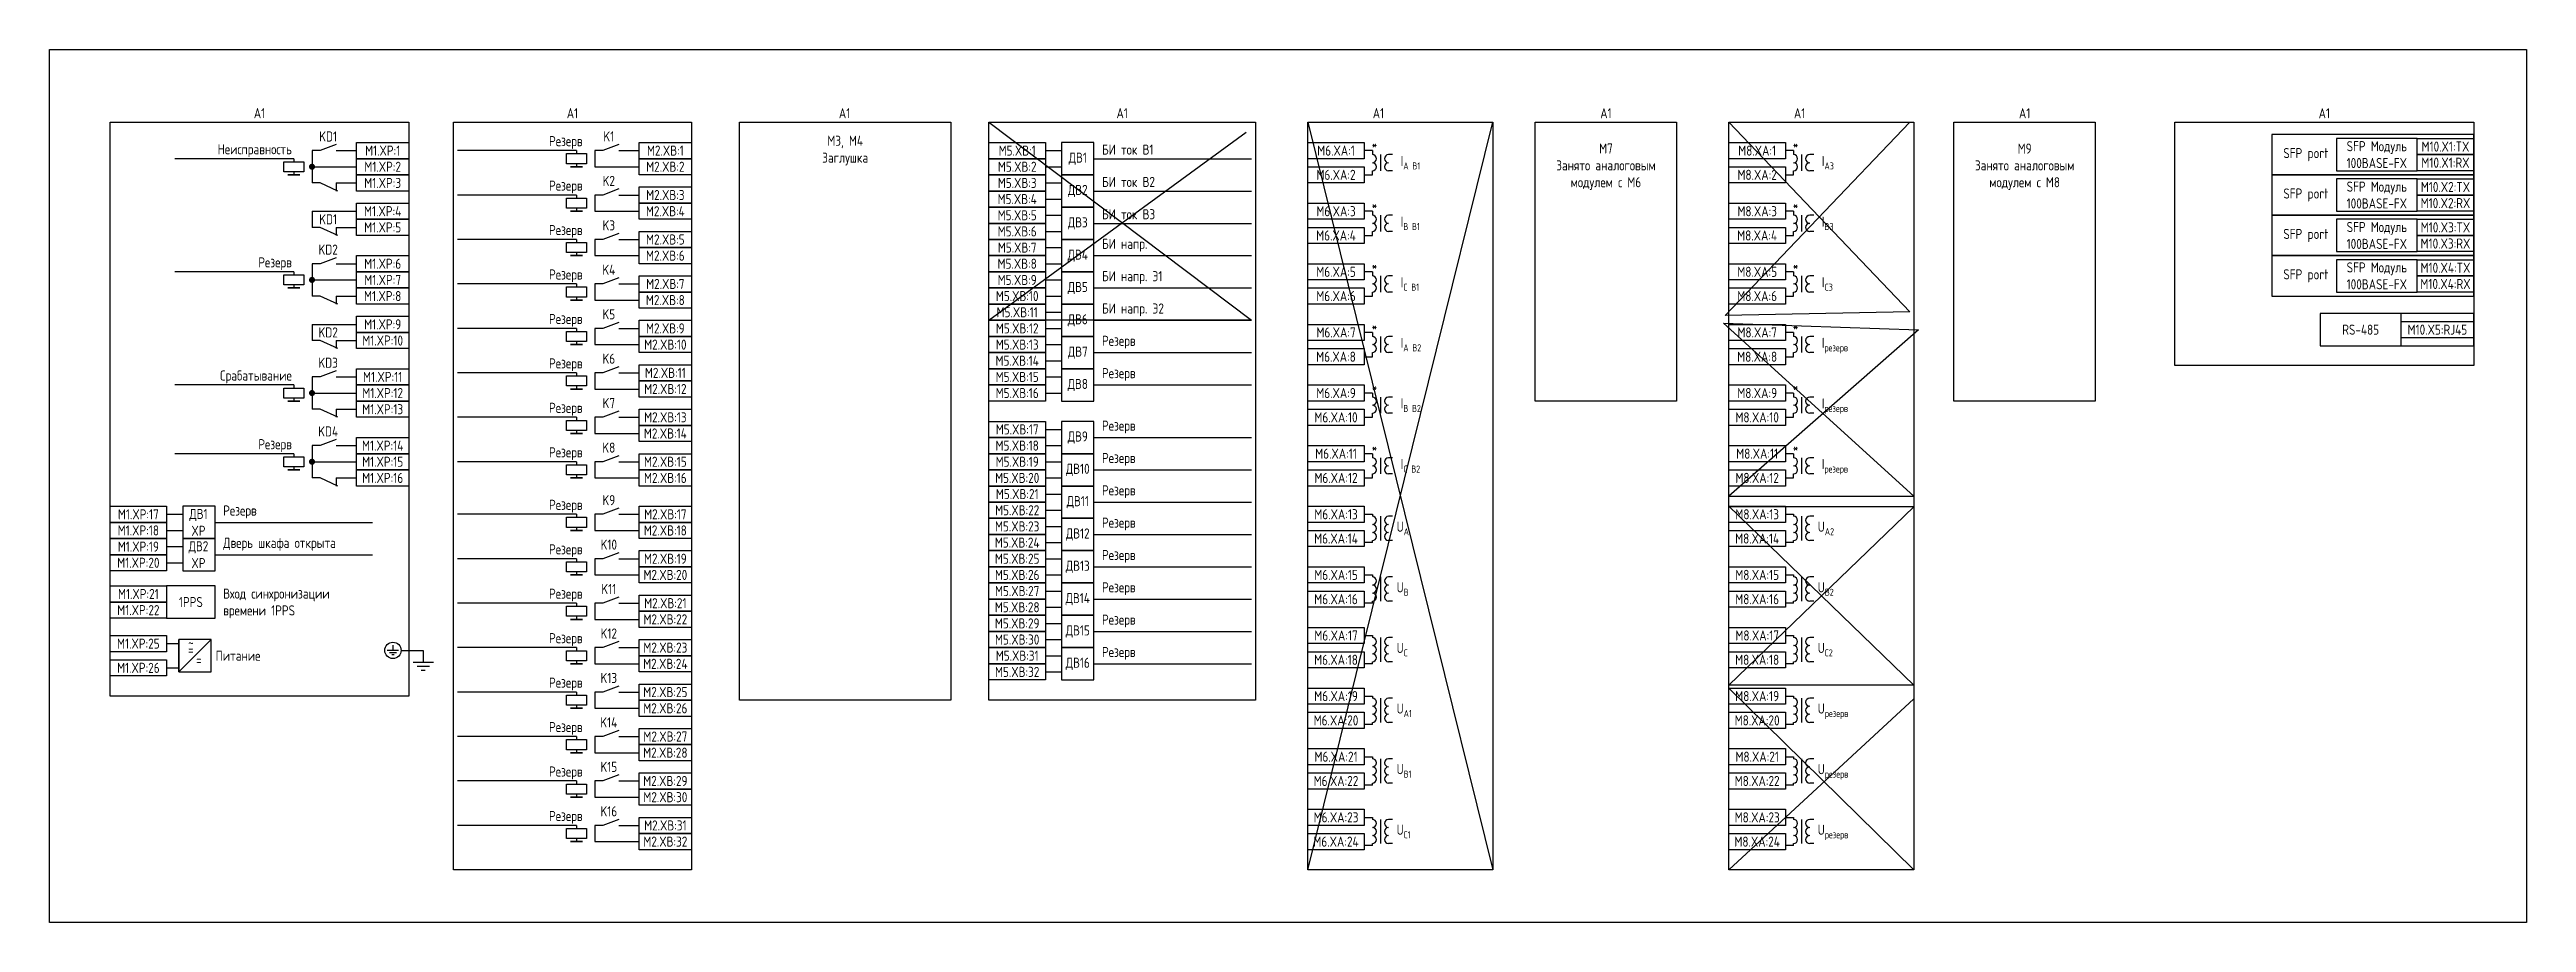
# Model space of a CAD drawing. Header units: millimetres. Extents: x -840 to 1644, y 0 to 561.
# Drawn here: x 0 to 613, y 345 to 561 of the extents above; entities that cross this region are included whole.
import ezdxf

# ---------------------------------------------------------------- set-up
doc = ezdxf.new("R2010")
doc.units = ezdxf.units.MM
doc.styles.add('Gost_type_A', font='GOST_A.TTF')

msp = doc.modelspace()

# ---------------------------------------------------------------- texts
at = {"char_height": 2.5, "style": 'Gost_type_A'}
for s, insert, width, attachment_point, line_spacing_factor in [('A1', (52, 544), 74.0002, 8, 0.9), ('A1', (129.5, 544), 59, 8, 0.9), ('A1', (196.88, 544), 51.9747, 8, 0.9), ('A1', (265.63, 544), 66, 8, 0.9), ('A1', (329.09, 544), 35, 8, 0.9), ('A1', (385.42, 544), 35, 8, 0.9), ('A1', (433.38, 544), 35, 8, 0.9), ('A1', (489.11, 544), 35, 8, 0.9), ('A1', (563.32, 544), 74.0002, 8, 0.9), ('Неисправность', (60, 536), 37, 6, 0.8), ('Резерв', (60, 508), 37, 6, 0.8), ('Срабатывание', (60, 480), 37, 6, 0.8), ('Резерв', (60, 463), 37, 6, 0.8)]:
    msp.add_mtext(s, dxfattribs=dict(at, insert=insert, width=width, attachment_point=attachment_point, line_spacing_factor=line_spacing_factor))
for s, insert, width, attachment_point in [('KD1', (69, 539.5), 8, 5), ('K1', (138.5, 539.5), 5, 5), ('M1.XP:1', (82.5, 536), 13, 5), ('Резерв', (132, 538), 31.0015, 6), ('M2.XВ:1', (152.5, 536), 13, 5), ('M3, M4\\PЗаглушка', (197.03, 536), 52.2671, 5), ('M5.XВ:1', (239.63, 536), 14, 5), ('ДВ1', (254.63, 534), 7.9998, 5), ('БИ ток В1', (260.63, 535), 27.8465, 7), ('M6.XA:1', (318.59, 536), 14, 5), ('*', (328.09, 537.5), 3, 5), ('\\A1;I{\\H0.7x;\\S^ A В1;}', (334.59, 533), 8, 4), ('M7\\PЗанято аналоговым модулем с М6', (385.42, 532), 35, 5), ('M8.XA:1', (422.88, 536), 14, 5), ('*', (432.38, 537.5), 3, 5), ('\\A1;I{\\H0.7x;\\S^ A3;}', (438.88, 533), 8, 4), ('M9\\PЗанято аналоговым модулем с М8', (489.11, 532), 35, 5), ('SFP port', (564.32, 535), 20, 6), ('SFP Mодуль 100BASE-FX', (576.32, 535), 19.9998, 5), ('M10.X1:RX', (593.32, 533), 14, 5), ('M10.X1:TX', (593.32, 537), 14, 5), ('M1.XP:3', (82.5, 528), 13, 5), ('M1.XP:2', (82.5, 532), 13, 5), ('Резерв', (132, 527), 31.0015, 6), ('K2', (138.5, 528.5), 5, 5), ('M2.XВ:2', (152.5, 532), 13, 5), ('M5.XВ:3', (239.63, 528), 14, 5), ('M5.XВ:2', (239.63, 532), 14, 5), ('ДВ2', (254.63, 526), 7.9998, 5), ('БИ ток В2', (260.63, 527), 27.8465, 7), ('M6.XA:2', (318.58, 530), 14.018, 5), ('M8.XA:2', (422.87, 530), 14.018, 5), ('SFP Mодуль 100BASE-FX', (576.32, 525), 19.9998, 5), ('M10.X2:TX', (593.32, 527), 14, 5), ('M1.XP:4', (82.5, 521), 13, 5), ('M2.XВ:4', (152.5, 521), 13, 5), ('M2.XВ:3', (152.5, 525), 13, 5), ('M5.XВ:4', (239.63, 524), 14, 5), ('БИ ток В3', (260.63, 519), 31.722, 7), ('M6.XA:3', (318.59, 521), 14, 5), ('*', (328.09, 522.5), 3, 5), ('M8.XA:3', (422.88, 521), 14, 5), ('*', (432.38, 522.5), 3, 5), ('SFP port', (564.32, 525), 20, 6), ('M10.X2:RX', (593.32, 523), 14, 5), ('KD1', (69, 519), 8, 5), ('M1.XP:5', (82.5, 517), 13, 5), ('Резерв', (132, 516), 31.0015, 6), ('K3', (138.5, 517.5), 5, 5), ('M2.XВ:5', (152.5, 514), 13, 5), ('M5.XВ:5', (239.63, 520), 14, 5), ('M5.XВ:6', (239.63, 516), 14, 5), ('ДВ3', (254.63, 518), 7.9998, 5), ('M6.XA:4', (318.58, 514.99), 14.018, 5), ('\\A1;I{\\H0.7x;\\S^ В В1;}', (334.59, 518), 8, 4), ('M8.XA:4', (422.87, 514.99), 14.018, 5), ('\\A1;I{\\H0.7x;\\S^ B3;}', (438.88, 518), 8, 4), ('SFP port', (564.32, 515), 20, 6), ('SFP Mодуль 100BASE-FX', (576.32, 515), 19.9998, 5), ('M10.X3:TX', (593.32, 517), 14, 5), ('KD2', (69, 511.5), 8, 5), ('M1.XP:6', (82.5, 508), 13, 5), ('M2.XВ:6', (152.5, 510), 13, 5), ('M5.XВ:8', (239.63, 508), 14, 5), ('M5.XВ:7', (239.63, 512), 14, 5), ('ДВ4', (254.63, 510), 7.9998, 5), ('\\pxt5;БИ напр.', (260.63, 511), 35.3442, 7), ('M10.X3:RX', (593.32, 513), 14, 5), ('M1.XP:7', (82.5, 504), 13, 5), ('Резерв', (132, 505), 31.0015, 6), ('K4', (138.5, 506.5), 5, 5), ('M2.XВ:7', (152.5, 503), 13, 5), ('M5.XВ:9', (239.63, 504), 14, 5), ('ДВ5', (254.63, 502), 7.9998, 5), ('БИ напр. Э1', (260.63, 503), 33.6483, 7), ('M6.XA:5', (318.59, 506), 14, 5), ('*', (328.09, 507.5), 3, 5), ('\\A1;I{\\H0.7x;\\S^ C В1;}', (334.59, 503), 8, 4), ('M8.XA:5', (422.88, 506), 14, 5), ('*', (432.38, 507.5), 3, 5), ('\\A1;I{\\H0.7x;\\S^ C3;}', (438.88, 503), 8, 4), ('SFP port', (564.32, 505), 20, 6), ('SFP Mодуль 100BASE-FX', (576.32, 505), 19.9998, 5), ('M10.X4:RX', (593.32, 503), 14, 5), ('M10.X4:TX', (593.32, 507), 14, 5), ('M1.XP:8', (82.5, 500), 13, 5), ('M2.XВ:8', (152.5, 499), 13, 5), ('M5.XВ:10', (239.63, 500), 14, 5), ('M5.XВ:11', (239.63, 496), 14, 5), ('БИ напр. Э2', (260.63, 495), 33.6483, 7), ('M6.XA:6', (318.58, 499.99), 14.018, 5), ('M8.XA:6', (422.87, 499.99), 14.018, 5), ('KD2', (69, 491), 8, 5), ('M1.XP:9', (82.5, 493), 13, 5), ('Резерв', (132, 494), 31.0015, 6), ('K5', (138.5, 495.5), 5, 5), ('M2.XВ:9', (152.5, 492), 13, 5), ('M5.XВ:12', (239.63, 492), 14, 5), ('ДВ6', (254.63, 494), 7.9998, 5), ('M6.XA:7', (318.59, 491), 14, 5), ('*', (328.09, 492.5), 3, 5), ('M8.XA:7', (422.88, 491), 14, 5), ('*', (432.38, 492.5), 3, 5), ('RS-485', (572.32, 491.69), 19.9998, 5), ('M10.X5:RJ45', (591.32, 491.69), 18.0002, 5), ('KD3', (69, 483.5), 8, 5), ('M1.XP:10', (82.5, 489), 13, 5), ('Резерв', (132, 483), 31.0015, 6), ('K6', (138.5, 484.5), 5, 5), ('M2.XВ:10', (152.5, 488), 13, 5), ('M5.XВ:14', (239.63, 484), 14, 5), ('M5.XВ:13', (239.63, 488), 14, 5), ('ДВ7', (254.63, 486), 7.9998, 5), ('Резерв', (260.63, 487), 27.8465, 7), ('M6.XA:8', (318.58, 484.99), 14.018, 5), ('\\A1;I{\\H0.7x;\\S^ A В2;}', (334.59, 488), 8, 4), ('M8.XA:8', (422.87, 484.99), 14.018, 5), ('\\A1;I{\\H0.7x;\\S^ резерв;}', (438.88, 488), 8, 4), ('M1.XP:11', (82.5, 480), 13, 5), ('M2.XВ:11', (152.5, 481), 13, 5), ('M5.XВ:15', (239.63, 480), 14, 5), ('ДВ8', (254.63, 478), 7.9998, 5), ('Резерв', (260.63, 479), 27.8465, 7), ('M1.XP:13', (82.5, 472), 13, 5), ('M1.XP:12', (82.5, 476), 13, 5), ('Резерв', (132, 472), 31.0015, 6), ('K7', (138.5, 473.5), 5, 5), ('M2.XВ:12', (152.5, 477), 13, 5), ('M5.XВ:16', (239.63, 476), 14, 5), ('M6.XA:9', (318.59, 476), 14, 5), ('*', (328.09, 477.5), 3, 5), ('\\A1;I{\\H0.7x;\\S^ В В2;}', (334.59, 473), 8, 4), ('M8.XA:9', (422.88, 476), 14, 5), ('*', (432.38, 477.5), 3, 5), ('\\A1;I{\\H0.7x;\\S^ резерв;}', (438.88, 473), 8, 4), ('KD4', (69, 466.5), 8, 5), ('M2.XВ:14', (152.5, 466), 13, 5), ('M2.XВ:13', (152.5, 470), 13, 5), ('M5.XВ:17', (239.63, 467), 14, 5), ('ДВ9', (254.63, 465), 7.9998, 5), ('Резерв', (260.63, 466), 27.8465, 7), ('M6.XA:10', (318.58, 469.99), 14.018, 5), ('M8.XA:10', (422.87, 469.99), 14.018, 5), ('M1.XP:14', (82.5, 463), 13, 5), ('M1.XP:15', (82.5, 459), 13, 5), ('Резерв', (132, 461), 31.0015, 6), ('K8', (138.5, 462.5), 5, 5), ('M2.XВ:15', (152.5, 459), 13, 5), ('M5.XВ:18', (239.63, 463), 14, 5), ('M5.XВ:19', (239.63, 459), 14, 5), ('Резерв', (260.63, 458), 27.8465, 7), ('M6.XA:11', (318.59, 461), 14, 5), ('*', (328.09, 462.5), 3, 5), ('M8.XA:11', (422.88, 461), 14, 5), ('*', (432.38, 462.5), 3, 5), ('M1.XP:16', (82.5, 455), 13, 5), ('M2.XВ:16', (152.5, 455), 13, 5), ('M5.XВ:20', (239.63, 455), 14, 5), ('ДВ10', (254.63, 457), 7.9998, 5), ('M6.XA:12', (318.58, 455), 14.018, 5), ('\\A1;I{\\H0.7x;\\S^ C В2;}', (334.59, 458), 8, 4), ('M8.XA:12', (422.87, 455), 14.018, 5), ('\\A1;I{\\H0.7x;\\S^ резерв;}', (438.88, 458), 8, 4), ('Резерв', (43, 445), 37, 7), ('Резерв', (132, 448), 31.0015, 6), ('K9', (138.5, 449.5), 5, 5), ('M5.XВ:22', (239.63, 447), 14, 5), ('M5.XВ:21', (239.63, 451), 14, 5), ('ДВ11', (254.63, 449), 7.9998, 5), ('Резерв', (260.63, 450), 27.8465, 7), ('M1.XP:18', (22, 442), 14, 5), ('M1.XP:17', (22, 446), 14, 5), ('ДВ1 XP', (36.88, 444), 7.7588, 5), ('M2.XВ:18', (152.5, 442), 13, 5), ('M2.XВ:17', (152.5, 446), 13, 5), ('M5.XВ:23', (239.63, 443), 14, 5), ('ДВ12', (254.63, 441), 7.9998, 5), ('Резерв', (260.63, 442), 27.8465, 7), ('M6.XA:13', (318.59, 446.01), 14, 5), ('\\A1;U{\\H0.7x;\\S^ А;}', (333.59, 442.5), 12, 4), ('M8.XA:13', (422.88, 446.01), 14, 5), ('\\A1;U{\\H0.7x;\\S^ А2;}', (437.88, 442.5), 12, 4), ('M1.XP:19', (22, 438), 14, 5), ('ДВ2 XP', (36.88, 436), 7.7588, 5), ('Дверь шкафа открыта', (43, 437), 37, 7), ('Резерв', (132, 437), 31.0015, 6), ('K10', (138.5, 438.5), 5, 5), ('M2.XВ:19', (152.5, 435), 13, 5), ('M5.XВ:24', (239.63, 439), 14, 5), ('M5.XВ:25', (239.63, 435), 14, 5), ('Резерв', (260.63, 434), 27.8465, 7), ('M6.XA:14', (318.58, 440), 14.018, 5), ('M8.XA:14', (422.87, 440), 14.018, 5), ('M1.XP:20', (22, 434), 14, 5), ('M2.XВ:20', (152.5, 431), 13, 5), ('M5.XВ:26', (239.63, 431), 14, 5), ('ДВ13', (254.63, 433), 7.9998, 5), ('M6.XA:15', (318.59, 431), 14, 5), ('M8.XA:15', (422.88, 431), 14, 5), ('M1.XP:22', (22, 422.28), 14, 5), ('M1.XP:21', (22, 426.28), 14, 5), ('1PPS', (35, 424.28), 12, 5), ('Вход синхронизации\\Pвремени 1PPS', (43, 420.28), 35.9749, 7), ('Резерв', (132, 426), 31.0015, 6), ('K11', (138.5, 427.5), 5, 5), ('M2.XВ:21', (152.5, 424), 13, 5), ('M5.XВ:28', (239.63, 423), 14, 5), ('M5.XВ:27', (239.63, 427), 14, 5), ('ДВ14', (254.63, 425), 7.9998, 5), ('Резерв', (260.63, 426), 27.8465, 7), ('M6.XA:16', (318.58, 424.99), 14.018, 5), ('\\A1;U{\\H0.7x;\\S^ В;}', (333.59, 427.5), 12, 4), ('M8.XA:16', (422.87, 424.99), 14.018, 5), ('\\A1;U{\\H0.7x;\\S^ В2;}', (437.88, 427.5), 12, 4), ('K12', (138.5, 416.5), 5, 5), ('M2.XВ:22', (152.5, 420), 13, 5), ('M5.XВ:29', (239.63, 419), 14, 5), ('ДВ15', (254.63, 417), 7.9998, 5), ('Резерв', (260.63, 418), 27.8465, 7), ('M6.XA:17', (318.59, 416), 14, 5), ('M8.XA:17', (422.88, 416), 14, 5), ('M1.XP:25', (22, 414), 13.9956, 5), ('~', (35, 414.03), 2.7, 5), ('=', (35, 412.53), 6, 5), ('Питание', (46.67, 410.99), 11.3452, 5), ('Резерв', (132, 415), 31.0015, 6), ('M2.XВ:23', (152.5, 413), 13, 5), ('M5.XВ:30', (239.63, 415), 14, 5), ('M5.XВ:31', (239.63, 411), 14, 5), ('Резерв', (260.63, 410), 27.8465, 7), ('M6.XA:18', (318.58, 409.99), 14.018, 5), ('\\A1;U{\\H0.7x;\\S^ С;}', (333.59, 412.5), 12, 4), ('M8.XA:18', (422.87, 409.99), 14.018, 5), ('\\A1;U{\\H0.7x;\\S^ С2;}', (437.88, 412.5), 12, 4), ('M1.XP:26', (22, 408), 13.9956, 5), ('=', (37, 410), 6, 5), ('Резерв', (132, 404), 31.0015, 6), ('K13', (138.5, 405.5), 5, 5), ('M2.XВ:24', (152.5, 409), 13, 5), ('M5.XВ:32', (239.63, 407), 14, 5), ('ДВ16', (254.63, 409), 7.9998, 5), ('M2.XВ:25', (152.5, 402), 13, 5), ('M2.XВ:26', (152.5, 398), 13, 5), ('M6.XA:19', (318.59, 401), 14, 5), ('\\A1;U{\\H0.7x;\\S^ А1;}', (333.59, 397.5), 12, 4), ('M8.XA:19', (422.88, 401), 14, 5), ('\\A1;U{\\H0.7x;\\S^ резерв;}', (437.88, 397.5), 12, 4), ('Резерв', (132, 393), 31.0015, 6), ('K14', (138.5, 394.5), 5, 5), ('M6.XA:20', (318.58, 394.99), 14.018, 5), ('M8.XA:20', (422.87, 394.99), 14.018, 5), ('M2.XВ:28', (152.5, 387), 13, 5), ('M2.XВ:27', (152.5, 391), 13, 5), ('M6.XA:21', (318.59, 386), 14, 5), ('M8.XA:21', (422.88, 386), 14, 5), ('Резерв', (132, 382), 31.0015, 6), ('K15', (138.5, 383.5), 5, 5), ('M2.XВ:29', (152.5, 380), 13, 5), ('M6.XA:22', (318.58, 380), 14.018, 5), ('\\A1;U{\\H0.7x;\\S^ В1;}', (333.59, 382.5), 12, 4), ('M8.XA:22', (422.87, 380), 14.018, 5), ('\\A1;U{\\H0.7x;\\S^ резерв;}', (437.88, 382.5), 12, 4), ('M2.XВ:30', (152.5, 376), 13, 5), ('Резерв', (132, 371), 31.0015, 6), ('K16', (138.5, 372.5), 5, 5), ('M2.XВ:31', (152.5, 369), 13, 5), ('M6.XA:23', (318.59, 371), 14, 5), ('\\A1;U{\\H0.7x;\\S^ С1;}', (333.59, 367.5), 12, 4), ('M8.XA:23', (422.88, 371), 14, 5), ('\\A1;U{\\H0.7x;\\S^ резерв;}', (437.88, 367.5), 12, 4), ('M2.XВ:32', (152.5, 365), 13, 5), ('M6.XA:24', (318.58, 364.99), 14.018, 5), ('M8.XA:24', (422.87, 364.99), 14.018, 5)]:
    msp.add_mtext(s, dxfattribs=dict(at, insert=insert, width=width, attachment_point=attachment_point))

# ---------------------------------------------------------------- blocks, each defined once
blk = doc.blocks.new('POINT')
at = {"const_width": 0.75}
blk.add_lwpolyline([(-0.375, 0, 1), (0.375, 0, 1)], format="xyb", close=True, dxfattribs=at)

# ---------------------------------------------------------------- linework, layer by layer
at = {"color": 6}
for p, q in [((232.63, 543), (297.63, 494)), ((232.63, 494), (296.3, 540.58)), ((311.59, 543), (357.41, 358)), ((311.59, 358), (357.41, 543)), ((414.97, 495.16), (460.65, 543)), ((415.88, 543), (460.65, 496.12)), ((297.63, 494), (232.63, 494)), ((460.65, 496.12), (414.97, 495.16)), ((415.88, 448), (461.7, 403.73)), ((415.88, 403.73), (461.7, 447.84)), ((461.7, 447.84), (415.88, 447.84)), ((461.7, 403.73), (415.88, 403.73)), ((357.41, 358), (311.59, 358))]:
    msp.add_line(p, q, dxfattribs=at)
for p, q in [((60.5, 534), (31, 534)), ((60.5, 534), (60.5, 533.25)), ((130.5, 536), (101, 536)), ((130.5, 536), (130.5, 535.25)), ((246.63, 536), (250.63, 536)), ((258.63, 534), (297.63, 534)), ((327.59, 536), (325.59, 536)), ((431.88, 536), (429.88, 536)), ((60.5, 530.75), (60.5, 530)), ((71, 528), (71, 526)), ((130.5, 532.75), (130.5, 532)), ((246.63, 532), (250.63, 532)), ((246.63, 528), (250.63, 528)), ((325.59, 530), (327.59, 530)), ((429.88, 530), (431.88, 530)), ((130.5, 525), (101, 525)), ((130.5, 525), (130.5, 524.25)), ((130.5, 521.75), (130.5, 521)), ((246.63, 524), (250.63, 524)), ((258.63, 526), (297.63, 526)), ((65, 521), (65, 517)), ((71, 517), (71, 515)), ((246.63, 520), (250.63, 520)), ((246.63, 516), (250.63, 516)), ((258.63, 518), (297.63, 518)), ((327.59, 521), (325.59, 521)), ((431.88, 521), (429.88, 521)), ((130.5, 514), (101, 514)), ((130.5, 514), (130.5, 513.25)), ((130.5, 510.75), (130.5, 510)), ((246.63, 512), (250.63, 512)), ((258.63, 510), (297.63, 510)), ((325.59, 515), (327.59, 515)), ((429.88, 515), (431.88, 515)), ((60.5, 506), (31, 506)), ((60.5, 506), (60.5, 505.25)), ((130.5, 503), (101, 503)), ((130.5, 503), (130.5, 502.25)), ((246.63, 508), (250.63, 508)), ((246.63, 504), (250.63, 504)), ((327.59, 506), (325.59, 506)), ((431.88, 506), (429.88, 506)), ((60.5, 502.75), (60.5, 502)), ((71, 500), (71, 498)), ((130.5, 499.75), (130.5, 499)), ((246.63, 500), (250.63, 500)), ((258.63, 502), (297.63, 502)), ((325.59, 500), (327.59, 500)), ((429.88, 500), (431.88, 500)), ((65, 493), (65, 489)), ((130.5, 492), (101, 492)), ((130.5, 492), (130.5, 491.25)), ((246.63, 496), (250.63, 496)), ((246.63, 492), (250.63, 492)), ((258.63, 494), (297.63, 494)), ((327.59, 491), (325.59, 491)), ((431.88, 491), (429.88, 491)), ((71, 489), (71, 487)), ((130.5, 488.75), (130.5, 488)), ((246.63, 488), (250.63, 488)), ((258.63, 486), (297.63, 486)), ((325.59, 485), (327.59, 485)), ((429.88, 485), (431.88, 485)), ((130.5, 481), (101, 481)), ((130.5, 481), (130.5, 480.25)), ((246.63, 484), (250.63, 484)), ((246.63, 480), (250.63, 480)), ((60.5, 478), (31, 478)), ((60.5, 478), (60.5, 477.25)), ((60.5, 474.75), (60.5, 474)), ((130.5, 477.75), (130.5, 477)), ((246.63, 476), (250.63, 476)), ((258.63, 478), (297.63, 478)), ((327.59, 476), (325.59, 476)), ((431.88, 476), (429.88, 476)), ((71, 472), (71, 470)), ((130.5, 470), (101, 470)), ((130.5, 470), (130.5, 469.25)), ((130.5, 466.75), (130.5, 466)), ((246.63, 467), (250.63, 467)), ((325.59, 470), (327.59, 470)), ((429.88, 470), (431.88, 470)), ((60.5, 461), (31, 461)), ((60.5, 461), (60.5, 460.25)), ((246.63, 463), (250.63, 463)), ((258.63, 465), (297.63, 465)), ((327.59, 461), (325.59, 461)), ((431.88, 461), (429.88, 461)), ((60.5, 457.75), (60.5, 457)), ((71, 455), (71, 453)), ((130.5, 459), (101, 459)), ((130.5, 459), (130.5, 458.25)), ((130.5, 455.75), (130.5, 455)), ((246.63, 459), (250.63, 459)), ((246.63, 455), (250.63, 455)), ((258.63, 457), (297.63, 457)), ((325.59, 455), (327.59, 455)), ((429.88, 455), (431.88, 455)), ((246.63, 451), (250.63, 451)), ((258.63, 449), (297.63, 449)), ((29, 446), (33, 446)), ((29, 442), (33, 442)), ((41, 444), (80, 444)), ((130.5, 446), (101, 446)), ((130.5, 446), (130.5, 445.25)), ((130.5, 442.75), (130.5, 442)), ((246.63, 447), (250.63, 447)), ((246.63, 443), (250.63, 443)), ((29, 438), (33, 438)), ((41, 436), (80, 436)), ((246.63, 439), (250.63, 439)), ((258.63, 441), (297.63, 441)), ((29, 434), (33, 434)), ((130.5, 435), (101, 435)), ((130.5, 435), (130.5, 434.25)), ((130.5, 431.75), (130.5, 431)), ((246.63, 435), (250.63, 435)), ((246.63, 431), (250.63, 431)), ((258.63, 433), (297.63, 433)), ((130.5, 424), (101, 424)), ((130.5, 424), (130.5, 423.25)), ((246.63, 427), (250.63, 427)), ((258.63, 425), (297.63, 425)), ((130.5, 420.75), (130.5, 420)), ((246.63, 423), (250.63, 423)), ((246.63, 419), (250.63, 419)), ((32, 407), (32, 415)), ((32, 407), (40, 415)), ((87.05, 412.32), (92.56, 412.32)), ((130.5, 413), (101, 413)), ((130.5, 413), (130.5, 412.25)), ((246.63, 415), (250.63, 415)), ((246.63, 411), (250.63, 411)), ((258.63, 417), (297.63, 417)), ((130.5, 409.75), (130.5, 409)), ((246.63, 407), (250.63, 407)), ((258.63, 409), (297.63, 409)), ((130.5, 402), (101, 402)), ((130.5, 402), (130.5, 401.25)), ((130.5, 398.75), (130.5, 398)), ((130.5, 391), (101, 391)), ((130.5, 391), (130.5, 390.25)), ((130.5, 387.75), (130.5, 387)), ((130.5, 380), (101, 380)), ((130.5, 380), (130.5, 379.25)), ((130.5, 376.75), (130.5, 376)), ((130.5, 369), (101, 369)), ((130.5, 369), (130.5, 368.25)), ((130.5, 365.75), (130.5, 365))]:
    msp.add_line(p, q)
at = {"ltscale": 1.08}
for p, q in [((67, 536), (65, 536)), ((65, 536), (65, 528)), ((71, 536), (76, 536)), ((137, 536), (135, 536)), ((135, 536), (135, 532)), ((141, 536), (146, 536)), ((65, 532), (76, 532)), ((67, 528), (65, 528)), ((71, 528), (76, 528)), ((135, 532), (146, 532)), ((137, 525), (135, 525)), ((135, 525), (135, 521)), ((141, 525), (146, 525)), ((65, 521), (76, 521)), ((67, 517), (65, 517)), ((71, 517), (76, 517)), ((135, 521), (146, 521)), ((137, 514), (135, 514)), ((135, 514), (135, 510)), ((135, 510), (146, 510)), ((141, 514), (146, 514)), ((67, 508), (65, 508)), ((65, 508), (65, 500)), ((65, 504), (76, 504)), ((71, 508), (76, 508)), ((137, 503), (135, 503)), ((135, 503), (135, 499)), ((141, 503), (146, 503)), ((67, 500), (65, 500)), ((71, 500), (76, 500)), ((135, 499), (146, 499)), ((65, 493), (76, 493)), ((137, 492), (135, 492)), ((135, 492), (135, 488)), ((141, 492), (146, 492)), ((67, 489), (65, 489)), ((71, 489), (76, 489)), ((135, 488), (146, 488)), ((67, 480), (65, 480)), ((65, 480), (65, 472)), ((71, 480), (76, 480)), ((137, 481), (135, 481)), ((135, 481), (135, 477)), ((141, 481), (146, 481)), ((65, 476), (76, 476)), ((135, 477), (146, 477)), ((67, 472), (65, 472)), ((71, 472), (76, 472)), ((137, 470), (135, 470)), ((135, 470), (135, 466)), ((141, 470), (146, 470)), ((67, 463), (65, 463)), ((65, 463), (65, 455)), ((71, 463), (76, 463)), ((135, 466), (146, 466)), ((65, 459), (76, 459)), ((67, 455), (65, 455)), ((71, 455), (76, 455)), ((137, 459), (135, 459)), ((135, 459), (135, 455)), ((135, 455), (146, 455)), ((141, 459), (146, 459)), ((137, 446), (135, 446)), ((135, 446), (135, 442)), ((135, 442), (146, 442)), ((141, 446), (146, 446)), ((137, 435), (135, 435)), ((135, 435), (135, 431)), ((135, 431), (146, 431)), ((141, 435), (146, 435)), ((137, 424), (135, 424)), ((135, 424), (135, 420)), ((141, 424), (146, 424)), ((135, 420), (146, 420)), ((137, 413), (135, 413)), ((135, 413), (135, 409)), ((141, 413), (146, 413)), ((135, 409), (146, 409)), ((137, 402), (135, 402)), ((135, 402), (135, 398)), ((141, 402), (146, 402)), ((135, 398), (146, 398)), ((137, 391), (135, 391)), ((135, 391), (135, 387)), ((135, 387), (146, 387)), ((141, 391), (146, 391)), ((137, 380), (135, 380)), ((135, 380), (135, 376)), ((135, 376), (146, 376)), ((141, 380), (146, 380)), ((137, 369), (135, 369)), ((135, 369), (135, 365)), ((141, 369), (146, 369)), ((135, 365), (146, 365))]:
    msp.add_line(p, q, dxfattribs=at)
at = {"ltscale": 4.32}
for p, q in [((71, 537.5), (67, 536)), ((141, 537.5), (137, 536)), ((71.39, 526), (67, 528)), ((141, 526.5), (137, 525)), ((71.39, 515), (67, 517)), ((141, 515.5), (137, 514)), ((71, 509.5), (67, 508)), ((141, 504.5), (137, 503)), ((71.39, 498), (67, 500)), ((141, 493.5), (137, 492)), ((71.39, 487), (67, 489)), ((71, 481.5), (67, 480)), ((141, 482.5), (137, 481)), ((71.39, 470), (67, 472)), ((141, 471.5), (137, 470)), ((71, 464.5), (67, 463)), ((141, 460.5), (137, 459)), ((71.39, 453), (67, 455)), ((141, 447.5), (137, 446)), ((141, 436.5), (137, 435)), ((141, 425.5), (137, 424)), ((86.45, 412.32), (83.6, 412.32)), ((85.88, 411.75), (84.17, 411.75)), ((85.31, 411.18), (84.74, 411.18)), ((85.03, 413.6), (85.03, 412.32)), ((92.56, 412.32), (92.56, 409.32)), ((141, 414.5), (137, 413)), ((95.06, 409.32), (90.06, 409.32)), ((94.06, 408.32), (91.06, 408.32)), ((93.06, 407.32), (92.06, 407.32)), ((141, 403.5), (137, 402)), ((141, 392.5), (137, 391)), ((141, 381.5), (137, 380)), ((141, 370.5), (137, 369))]:
    msp.add_line(p, q, dxfattribs=at)
at = {"ltscale": 4}
for p, q in [((327.59, 536), (327.59, 535)), ((327.59, 535.5), (327.59, 535)), ((329.59, 535), (329.59, 531)), ((329.59, 535), (329.59, 531)), ((332.59, 535), (331.59, 535)), ((332.59, 535), (331.59, 535)), ((431.88, 536), (431.88, 535)), ((431.88, 535.5), (431.88, 535)), ((433.88, 535), (433.88, 531)), ((433.88, 535), (433.88, 531)), ((436.88, 535), (435.88, 535)), ((436.88, 535), (435.88, 535)), ((327.59, 530), (327.59, 531)), ((332.59, 531), (331.59, 531)), ((332.59, 531), (331.59, 531)), ((431.88, 530), (431.88, 531)), ((436.88, 531), (435.88, 531)), ((436.88, 531), (435.88, 531)), ((327.59, 521), (327.59, 520)), ((327.59, 520.5), (327.59, 520)), ((327.59, 515), (327.59, 516)), ((329.59, 520), (329.59, 516)), ((329.59, 520), (329.59, 516)), ((332.59, 520), (331.59, 520)), ((332.59, 520), (331.59, 520)), ((332.59, 516), (331.59, 516)), ((332.59, 516), (331.59, 516)), ((431.88, 521), (431.88, 520)), ((431.88, 520.5), (431.88, 520)), ((431.88, 515), (431.88, 516)), ((433.88, 520), (433.88, 516)), ((433.88, 520), (433.88, 516)), ((436.88, 520), (435.88, 520)), ((436.88, 520), (435.88, 520)), ((436.88, 516), (435.88, 516)), ((436.88, 516), (435.88, 516)), ((327.59, 506), (327.59, 505)), ((327.59, 505.5), (327.59, 505)), ((329.59, 505), (329.59, 501)), ((329.59, 505), (329.59, 501)), ((332.59, 505), (331.59, 505)), ((332.59, 505), (331.59, 505)), ((431.88, 506), (431.88, 505)), ((431.88, 505.5), (431.88, 505)), ((433.88, 505), (433.88, 501)), ((433.88, 505), (433.88, 501)), ((436.88, 505), (435.88, 505)), ((436.88, 505), (435.88, 505)), ((327.59, 500), (327.59, 501)), ((332.59, 501), (331.59, 501)), ((332.59, 501), (331.59, 501)), ((431.88, 500), (431.88, 501)), ((436.88, 501), (435.88, 501)), ((436.88, 501), (435.88, 501)), ((327.59, 491), (327.59, 490)), ((431.88, 491), (431.88, 490)), ((327.59, 490.5), (327.59, 490)), ((327.59, 485), (327.59, 486)), ((329.59, 490), (329.59, 486)), ((329.59, 490), (329.59, 486)), ((332.59, 490), (331.59, 490)), ((332.59, 490), (331.59, 490)), ((332.59, 486), (331.59, 486)), ((332.59, 486), (331.59, 486)), ((431.88, 490.5), (431.88, 490)), ((431.88, 485), (431.88, 486)), ((433.88, 490), (433.88, 486)), ((433.88, 490), (433.88, 486)), ((436.88, 490), (435.88, 490)), ((436.88, 490), (435.88, 490)), ((436.88, 486), (435.88, 486)), ((436.88, 486), (435.88, 486)), ((327.59, 476), (327.59, 475)), ((327.59, 475.5), (327.59, 475)), ((329.59, 475), (329.59, 471)), ((329.59, 475), (329.59, 471)), ((332.59, 475), (331.59, 475)), ((332.59, 475), (331.59, 475)), ((431.88, 476), (431.88, 475)), ((431.88, 475.5), (431.88, 475)), ((433.88, 475), (433.88, 471)), ((433.88, 475), (433.88, 471)), ((436.88, 475), (435.88, 475)), ((436.88, 475), (435.88, 475)), ((327.59, 470), (327.59, 471)), ((332.59, 471), (331.59, 471)), ((332.59, 471), (331.59, 471)), ((431.88, 470), (431.88, 471)), ((436.88, 471), (435.88, 471)), ((436.88, 471), (435.88, 471)), ((327.59, 461), (327.59, 460)), ((327.59, 460.5), (327.59, 460)), ((431.88, 461), (431.88, 460)), ((431.88, 460.5), (431.88, 460)), ((327.59, 455), (327.59, 456)), ((329.59, 460), (329.59, 456)), ((329.59, 460), (329.59, 456)), ((332.59, 460), (331.59, 460)), ((332.59, 460), (331.59, 460)), ((332.59, 456), (331.59, 456)), ((332.59, 456), (331.59, 456)), ((431.88, 455), (431.88, 456)), ((433.88, 460), (433.88, 456)), ((433.88, 460), (433.88, 456)), ((436.88, 460), (435.88, 460)), ((436.88, 460), (435.88, 460)), ((436.88, 456), (435.88, 456)), ((436.88, 456), (435.88, 456)), ((325.59, 446), (327.59, 446)), ((327.59, 446), (327.59, 445.5)), ((327.59, 446), (327.59, 445.5)), ((329.59, 445.5), (329.59, 441.5)), ((329.59, 443.5), (329.59, 439.5)), ((332.59, 445.5), (331.59, 445.5)), ((429.88, 446), (431.88, 446)), ((431.88, 446), (431.88, 445.5)), ((431.88, 446), (431.88, 445.5)), ((433.88, 445.5), (433.88, 441.5)), ((433.88, 443.5), (433.88, 439.5)), ((436.88, 445.5), (435.88, 445.5)), ((327.59, 439), (325.59, 439)), ((327.59, 439), (327.59, 439.5)), ((332.59, 439.5), (331.59, 439.5)), ((431.88, 439), (429.88, 439)), ((431.88, 439), (431.88, 439.5)), ((436.88, 439.5), (435.88, 439.5)), ((325.59, 431), (327.59, 431)), ((327.59, 431), (327.59, 430.5)), ((327.59, 431), (327.59, 430.5)), ((329.59, 430.5), (329.59, 426.5)), ((332.59, 430.5), (331.59, 430.5)), ((429.88, 431), (431.88, 431)), ((431.88, 431), (431.88, 430.5)), ((431.88, 431), (431.88, 430.5)), ((433.88, 430.5), (433.88, 426.5)), ((436.88, 430.5), (435.88, 430.5)), ((327.59, 424), (325.59, 424)), ((327.59, 424), (327.59, 424.5)), ((329.59, 428.5), (329.59, 424.5)), ((332.59, 424.5), (331.59, 424.5)), ((431.88, 424), (429.88, 424)), ((431.88, 424), (431.88, 424.5)), ((433.88, 428.5), (433.88, 424.5)), ((436.88, 424.5), (435.88, 424.5)), ((29, 414), (32, 414)), ((325.59, 416), (327.59, 416)), ((327.59, 416), (327.59, 415.5)), ((327.59, 416), (327.59, 415.5)), ((329.59, 415.5), (329.59, 411.5)), ((329.59, 413.5), (329.59, 409.5)), ((332.59, 415.5), (331.59, 415.5)), ((429.88, 416), (431.88, 416)), ((431.88, 416), (431.88, 415.5)), ((431.88, 416), (431.88, 415.5)), ((433.88, 415.5), (433.88, 411.5)), ((433.88, 413.5), (433.88, 409.5)), ((436.88, 415.5), (435.88, 415.5)), ((29, 408), (32, 408)), ((327.59, 409), (325.59, 409)), ((327.59, 409), (327.59, 409.5)), ((332.59, 409.5), (331.59, 409.5)), ((431.88, 409), (429.88, 409)), ((431.88, 409), (431.88, 409.5)), ((436.88, 409.5), (435.88, 409.5)), ((325.59, 401), (327.59, 401)), ((327.59, 401), (327.59, 400.5)), ((327.59, 401), (327.59, 400.5)), ((329.59, 400.5), (329.59, 396.5)), ((332.59, 400.5), (331.59, 400.5)), ((429.88, 401), (431.88, 401)), ((431.88, 401), (431.88, 400.5)), ((431.88, 401), (431.88, 400.5)), ((433.88, 400.5), (433.88, 396.5)), ((436.88, 400.5), (435.88, 400.5)), ((327.59, 394), (325.59, 394)), ((327.59, 394), (327.59, 394.5)), ((329.59, 398.5), (329.59, 394.5)), ((332.59, 394.5), (331.59, 394.5)), ((431.88, 394), (429.88, 394)), ((431.88, 394), (431.88, 394.5)), ((433.88, 398.5), (433.88, 394.5)), ((436.88, 394.5), (435.88, 394.5)), ((325.59, 386), (327.59, 386)), ((327.59, 386), (327.59, 385.5)), ((327.59, 386), (327.59, 385.5)), ((329.59, 385.5), (329.59, 381.5)), ((329.59, 383.5), (329.59, 379.5)), ((332.59, 385.5), (331.59, 385.5)), ((429.88, 386), (431.88, 386)), ((431.88, 386), (431.88, 385.5)), ((431.88, 386), (431.88, 385.5)), ((433.88, 385.5), (433.88, 381.5)), ((433.88, 383.5), (433.88, 379.5)), ((436.88, 385.5), (435.88, 385.5)), ((327.59, 379), (325.59, 379)), ((327.59, 379), (327.59, 379.5)), ((332.59, 379.5), (331.59, 379.5)), ((431.88, 379), (429.88, 379)), ((431.88, 379), (431.88, 379.5)), ((436.88, 379.5), (435.88, 379.5)), ((325.59, 371), (327.59, 371)), ((327.59, 371), (327.59, 370.5)), ((327.59, 371), (327.59, 370.5)), ((329.59, 370.5), (329.59, 366.5)), ((329.59, 368.5), (329.59, 364.5)), ((332.59, 370.5), (331.59, 370.5)), ((429.88, 371), (431.88, 371)), ((431.88, 371), (431.88, 370.5)), ((431.88, 371), (431.88, 370.5)), ((433.88, 370.5), (433.88, 366.5)), ((433.88, 368.5), (433.88, 364.5)), ((436.88, 370.5), (435.88, 370.5)), ((327.59, 364), (325.59, 364)), ((327.59, 364), (327.59, 364.5)), ((332.59, 364.5), (331.59, 364.5)), ((431.88, 364), (429.88, 364)), ((431.88, 364), (431.88, 364.5)), ((436.88, 364.5), (435.88, 364.5))]:
    msp.add_line(p, q, dxfattribs=at)
at = {"color": 3}
for p, q in [((461.7, 450.5), (414.56, 493.26)), ((414.56, 493.26), (462.84, 491.62)), ((462.84, 491.62), (415.88, 450.5)), ((415.88, 450.5), (461.7, 450.5)), ((415.88, 403), (461.7, 358)), ((415.88, 358), (461.7, 400.33)), ((461.7, 358), (415.88, 358))]:
    msp.add_line(p, q, dxfattribs=at)
for points in [[(0, 561), (613.38, 561), (613.38, 345), (0, 345)], [(15, 543), (89, 543), (89, 401), (15, 401)], [(100, 543), (159, 543), (159, 358), (100, 358)], [(170.9, 543), (223.16, 543), (223.16, 400), (170.9, 400)], [(232.63, 543), (298.63, 543), (298.63, 400), (232.63, 400)], [(311.59, 543), (357.41, 543), (357.41, 358), (311.59, 358)], [(367.92, 543), (402.92, 543), (402.92, 474), (367.92, 474)], [(415.88, 543), (461.7, 543), (461.7, 358), (415.88, 358)], [(471.61, 543), (506.61, 543), (506.61, 474), (471.61, 474)], [(526.32, 543), (600.32, 543), (600.32, 482.82), (526.32, 482.82)], [(600.32, 540), (550.32, 540), (550.32, 530), (600.32, 530)], [(76, 538), (89, 538), (89, 534), (76, 534)], [(76, 534), (89, 534), (89, 530), (76, 530)], [(133, 535.25), (133, 532.75), (128, 532.75), (128, 535.25)], [(146, 538), (159, 538), (159, 534), (146, 534)], [(146, 534), (159, 534), (159, 530), (146, 530)], [(232.63, 538), (246.63, 538), (246.63, 534), (232.63, 534)], [(232.63, 534), (246.63, 534), (246.63, 530), (232.63, 530)], [(311.59, 538), (325.59, 538), (325.59, 534), (311.59, 534)], [(415.88, 538), (429.88, 538), (429.88, 534), (415.88, 534)], [(586.32, 539), (600.32, 539), (600.32, 535), (586.32, 535)], [(586.32, 535), (600.32, 535), (600.32, 531), (586.32, 531)], [(63, 533.25), (63, 530.75), (58, 530.75), (58, 533.25)], [(62, 530), (59, 530)], [(76, 530), (89, 530), (89, 526), (76, 526)], [(132, 532), (129, 532)], [(232.63, 530), (246.63, 530), (246.63, 526), (232.63, 526)], [(311.59, 532), (325.59, 532), (325.59, 528), (311.59, 528)], [(415.88, 532), (429.88, 532), (429.88, 528), (415.88, 528)], [(600.32, 530), (550.32, 530), (550.32, 520), (600.32, 520)], [(586.32, 529), (600.32, 529), (600.32, 525), (586.32, 525)], [(76, 523), (89, 523), (89, 519), (76, 519)], [(133, 524.25), (133, 521.75), (128, 521.75), (128, 524.25)], [(146, 527), (159, 527), (159, 523), (146, 523)], [(146, 523), (159, 523), (159, 519), (146, 519)], [(232.63, 526), (246.63, 526), (246.63, 522), (232.63, 522)], [(232.63, 522), (246.63, 522), (246.63, 518), (232.63, 518)], [(311.59, 523), (325.59, 523), (325.59, 519), (311.59, 519)], [(415.88, 523), (429.88, 523), (429.88, 519), (415.88, 519)], [(586.32, 525), (600.32, 525), (600.32, 521), (586.32, 521)], [(76, 519), (89, 519), (89, 515), (76, 515)], [(132, 521), (129, 521)], [(146, 516), (159, 516), (159, 512), (146, 512)], [(232.63, 518), (246.63, 518), (246.63, 514), (232.63, 514)], [(311.59, 517), (325.59, 517), (325.59, 513), (311.59, 513)], [(415.88, 517), (429.88, 517), (429.88, 513), (415.88, 513)], [(600.32, 520), (550.32, 520), (550.32, 510), (600.32, 510)], [(586.32, 519), (600.32, 519), (600.32, 515), (586.32, 515)], [(76, 510), (89, 510), (89, 506), (76, 506)], [(133, 513.25), (133, 510.75), (128, 510.75), (128, 513.25)], [(132, 510), (129, 510)], [(146, 512), (159, 512), (159, 508), (146, 508)], [(232.63, 514), (246.63, 514), (246.63, 510), (232.63, 510)], [(232.63, 510), (246.63, 510), (246.63, 506), (232.63, 506)], [(600.32, 510), (550.32, 510), (550.32, 500), (600.32, 500)], [(586.32, 515), (600.32, 515), (600.32, 511), (586.32, 511)], [(63, 505.25), (63, 502.75), (58, 502.75), (58, 505.25)], [(76, 506), (89, 506), (89, 502), (76, 502)], [(146, 505), (159, 505), (159, 501), (146, 501)], [(232.63, 506), (246.63, 506), (246.63, 502), (232.63, 502)], [(311.59, 508), (325.59, 508), (325.59, 504), (311.59, 504)], [(415.88, 508), (429.88, 508), (429.88, 504), (415.88, 504)], [(586.32, 509), (600.32, 509), (600.32, 505), (586.32, 505)], [(586.32, 505), (600.32, 505), (600.32, 501), (586.32, 501)], [(62, 502), (59, 502)], [(76, 502), (89, 502), (89, 498), (76, 498)], [(133, 502.25), (133, 499.75), (128, 499.75), (128, 502.25)], [(132, 499), (129, 499)], [(146, 501), (159, 501), (159, 497), (146, 497)], [(232.63, 502), (246.63, 502), (246.63, 498), (232.63, 498)], [(232.63, 498), (246.63, 498), (246.63, 494), (232.63, 494)], [(311.59, 502), (325.59, 502), (325.59, 498), (311.59, 498)], [(415.88, 502), (429.88, 502), (429.88, 498), (415.88, 498)], [(76, 495), (89, 495), (89, 491), (76, 491)], [(76, 491), (89, 491), (89, 487), (76, 487)], [(133, 491.25), (133, 488.75), (128, 488.75), (128, 491.25)], [(146, 494), (159, 494), (159, 490), (146, 490)], [(232.63, 494), (246.63, 494), (246.63, 490), (232.63, 490)], [(311.59, 493), (325.59, 493), (325.59, 489), (311.59, 489)], [(415.88, 493), (429.88, 493), (429.88, 489), (415.88, 489)], [(582.32, 493.69), (600.32, 493.69), (600.32, 489.69), (582.32, 489.69)], [(132, 488), (129, 488)], [(146, 490), (159, 490), (159, 486), (146, 486)], [(232.63, 490), (246.63, 490), (246.63, 486), (232.63, 486)], [(232.63, 486), (246.63, 486), (246.63, 482), (232.63, 482)], [(311.59, 487), (325.59, 487), (325.59, 483), (311.59, 483)], [(415.88, 487), (429.88, 487), (429.88, 483), (415.88, 483)], [(76, 482), (89, 482), (89, 478), (76, 478)], [(133, 480.25), (133, 477.75), (128, 477.75), (128, 480.25)], [(146, 483), (159, 483), (159, 479), (146, 479)], [(146, 479), (159, 479), (159, 475), (146, 475)], [(232.63, 482), (246.63, 482), (246.63, 478), (232.63, 478)], [(63, 477.25), (63, 474.75), (58, 474.75), (58, 477.25)], [(62, 474), (59, 474)], [(76, 478), (89, 478), (89, 474), (76, 474)], [(76, 474), (89, 474), (89, 470), (76, 470)], [(132, 477), (129, 477)], [(232.63, 478), (246.63, 478), (246.63, 474), (232.63, 474)], [(311.59, 478), (325.59, 478), (325.59, 474), (311.59, 474)], [(415.88, 478), (429.88, 478), (429.88, 474), (415.88, 474)], [(133, 469.25), (133, 466.75), (128, 466.75), (128, 469.25)], [(146, 472), (159, 472), (159, 468), (146, 468)], [(146, 468), (159, 468), (159, 464), (146, 464)], [(232.63, 469), (246.63, 469), (246.63, 465), (232.63, 465)], [(311.59, 472), (325.59, 472), (325.59, 468), (311.59, 468)], [(415.88, 472), (429.88, 472), (429.88, 468), (415.88, 468)], [(63, 460.25), (63, 457.75), (58, 457.75), (58, 460.25)], [(76, 465), (89, 465), (89, 461), (76, 461)], [(76, 461), (89, 461), (89, 457), (76, 457)], [(132, 466), (129, 466)], [(146, 461), (159, 461), (159, 457), (146, 457)], [(232.63, 465), (246.63, 465), (246.63, 461), (232.63, 461)], [(232.63, 461), (246.63, 461), (246.63, 457), (232.63, 457)], [(311.59, 463), (325.59, 463), (325.59, 459), (311.59, 459)], [(415.88, 463), (429.88, 463), (429.88, 459), (415.88, 459)], [(62, 457), (59, 457)], [(76, 457), (89, 457), (89, 453), (76, 453)], [(133, 458.25), (133, 455.75), (128, 455.75), (128, 458.25)], [(132, 455), (129, 455)], [(146, 457), (159, 457), (159, 453), (146, 453)], [(232.63, 457), (246.63, 457), (246.63, 453), (232.63, 453)], [(311.59, 457), (325.59, 457), (325.59, 453), (311.59, 453)], [(415.88, 457), (429.88, 457), (429.88, 453), (415.88, 453)], [(15, 448), (29, 448), (29, 444), (15, 444)], [(146, 448), (159, 448), (159, 444), (146, 444)], [(232.63, 453), (246.63, 453), (246.63, 449), (232.63, 449)], [(232.63, 449), (246.63, 449), (246.63, 445), (232.63, 445)], [(311.59, 448), (325.59, 448), (325.59, 444), (311.59, 444)], [(415.88, 448), (429.88, 448), (429.88, 444), (415.88, 444)], [(15, 444), (29, 444), (29, 440), (15, 440)], [(133, 445.25), (133, 442.75), (128, 442.75), (128, 445.25)], [(132, 442), (129, 442)], [(146, 444), (159, 444), (159, 440), (146, 440)], [(232.63, 445), (246.63, 445), (246.63, 441), (232.63, 441)], [(311.59, 442), (325.59, 442), (325.59, 438), (311.59, 438)], [(415.88, 442), (429.88, 442), (429.88, 438), (415.88, 438)], [(15, 440), (29, 440), (29, 436), (15, 436)], [(15, 436), (29, 436), (29, 432), (15, 432)], [(146, 437), (159, 437), (159, 433), (146, 433)], [(232.63, 441), (246.63, 441), (246.63, 437), (232.63, 437)], [(232.63, 437), (246.63, 437), (246.63, 433), (232.63, 433)], [(133, 434.25), (133, 431.75), (128, 431.75), (128, 434.25)], [(132, 431), (129, 431)], [(146, 433), (159, 433), (159, 429), (146, 429)], [(232.63, 433), (246.63, 433), (246.63, 429), (232.63, 429)], [(311.59, 433), (325.59, 433), (325.59, 429), (311.59, 429)], [(415.88, 433), (429.88, 433), (429.88, 429), (415.88, 429)], [(15, 428.28), (29, 428.28), (29, 424.28), (15, 424.28)], [(15, 424.28), (29, 424.28), (29, 420.28), (15, 420.28)], [(133, 423.25), (133, 420.75), (128, 420.75), (128, 423.25)], [(146, 426), (159, 426), (159, 422), (146, 422)], [(232.63, 429), (246.63, 429), (246.63, 425), (232.63, 425)], [(232.63, 425), (246.63, 425), (246.63, 421), (232.63, 421)], [(311.59, 427), (325.59, 427), (325.59, 423), (311.59, 423)], [(415.88, 427), (429.88, 427), (429.88, 423), (415.88, 423)], [(132, 420), (129, 420)], [(146, 422), (159, 422), (159, 418), (146, 418)], [(232.63, 421), (246.63, 421), (246.63, 417), (232.63, 417)], [(311.59, 418), (325.59, 418), (325.59, 414), (311.59, 414)], [(415.88, 418), (429.88, 418), (429.88, 414), (415.88, 414)], [(15, 416), (29, 416), (29, 412), (15, 412)], [(133, 412.25), (133, 409.75), (128, 409.75), (128, 412.25)], [(146, 415), (159, 415), (159, 411), (146, 411)], [(146, 411), (159, 411), (159, 407), (146, 407)], [(232.63, 417), (246.63, 417), (246.63, 413), (232.63, 413)], [(232.63, 413), (246.63, 413), (246.63, 409), (232.63, 409)], [(311.59, 412), (325.59, 412), (325.59, 408), (311.59, 408)], [(415.88, 412), (429.88, 412), (429.88, 408), (415.88, 408)], [(15, 410), (29, 410), (29, 406), (15, 406)], [(132, 409), (129, 409)], [(232.63, 409), (246.63, 409), (246.63, 405), (232.63, 405)], [(133, 401.25), (133, 398.75), (128, 398.75), (128, 401.25)], [(146, 404), (159, 404), (159, 400), (146, 400)], [(146, 400), (159, 400), (159, 396), (146, 396)], [(311.59, 403), (325.59, 403), (325.59, 399), (311.59, 399)], [(415.88, 403), (429.88, 403), (429.88, 399), (415.88, 399)], [(132, 398), (129, 398)], [(146, 393), (159, 393), (159, 389), (146, 389)], [(311.59, 397), (325.59, 397), (325.59, 393), (311.59, 393)], [(415.88, 397), (429.88, 397), (429.88, 393), (415.88, 393)], [(133, 390.25), (133, 387.75), (128, 387.75), (128, 390.25)], [(132, 387), (129, 387)], [(146, 389), (159, 389), (159, 385), (146, 385)], [(311.59, 388), (325.59, 388), (325.59, 384), (311.59, 384)], [(415.88, 388), (429.88, 388), (429.88, 384), (415.88, 384)], [(146, 382), (159, 382), (159, 378), (146, 378)], [(311.59, 382), (325.59, 382), (325.59, 378), (311.59, 378)], [(415.88, 382), (429.88, 382), (429.88, 378), (415.88, 378)], [(133, 379.25), (133, 376.75), (128, 376.75), (128, 379.25)], [(132, 376), (129, 376)], [(146, 378), (159, 378), (159, 374), (146, 374)], [(133, 368.25), (133, 365.75), (128, 365.75), (128, 368.25)], [(146, 371), (159, 371), (159, 367), (146, 367)], [(311.59, 373), (325.59, 373), (325.59, 369), (311.59, 369)], [(415.88, 373), (429.88, 373), (429.88, 369), (415.88, 369)], [(132, 365), (129, 365)], [(146, 367), (159, 367), (159, 363), (146, 363)], [(311.59, 367), (325.59, 367), (325.59, 363), (311.59, 363)], [(415.88, 367), (429.88, 367), (429.88, 363), (415.88, 363)]]:
    msp.add_lwpolyline(points, close=True)
at = {"ltscale": 4}
for points in [[(250.63, 530), (258.63, 530), (258.63, 538), (250.63, 538)], [(250.63, 522), (258.63, 522), (258.63, 530), (250.63, 530)], [(250.63, 514), (258.63, 514), (258.63, 522), (250.63, 522)], [(250.63, 506), (258.63, 506), (258.63, 514), (250.63, 514)], [(250.63, 498), (258.63, 498), (258.63, 506), (250.63, 506)], [(250.63, 490), (258.63, 490), (258.63, 498), (250.63, 498)], [(562.32, 487.69), (600.32, 487.69), (600.32, 495.69), (562.32, 495.69)], [(562.32, 487.69), (582.32, 487.69), (582.32, 495.69), (562.32, 495.69)], [(250.63, 482), (258.63, 482), (258.63, 490), (250.63, 490)], [(250.63, 474), (258.63, 474), (258.63, 482), (250.63, 482)], [(250.63, 461), (258.63, 461), (258.63, 469), (250.63, 469)], [(250.63, 453), (258.63, 453), (258.63, 461), (250.63, 461)], [(33, 440), (41, 440), (41, 448), (33, 448)], [(250.63, 445), (258.63, 445), (258.63, 453), (250.63, 453)], [(250.63, 437), (258.63, 437), (258.63, 445), (250.63, 445)], [(33, 432), (41, 432), (41, 440), (33, 440)], [(250.63, 429), (258.63, 429), (258.63, 437), (250.63, 437)], [(29, 420.28), (41, 420.28), (41, 428.28), (29, 428.28)], [(250.63, 421), (258.63, 421), (258.63, 429), (250.63, 429)], [(250.63, 413), (258.63, 413), (258.63, 421), (250.63, 421)], [(32, 407), (40, 407), (40, 415), (32, 415)], [(250.63, 405), (258.63, 405), (258.63, 413), (250.63, 413)]]:
    msp.add_lwpolyline(points, close=True, dxfattribs=at)
at = {"linetype": 'Continuous', "lineweight": 25, "ltscale": 4}
for points in [[(566.32, 531), (586.32, 531), (586.32, 539), (566.32, 539)], [(566.32, 521), (586.32, 521), (586.32, 529), (566.32, 529)], [(566.32, 511), (586.32, 511), (586.32, 519), (566.32, 519)], [(566.32, 501), (586.32, 501), (586.32, 509), (566.32, 509)]]:
    msp.add_lwpolyline(points, close=True, dxfattribs=at)
msp.add_circle((85.03, 412.32), 2.02)
at = {"ltscale": 4}
for centre, start, end in [((327.59, 534), 270, 90), ((327.59, 534), 270, 90), ((331.59, 534), 90, 270), ((331.59, 534), 90, 270), ((431.88, 534), 270, 90), ((431.88, 534), 270, 90), ((435.88, 534), 90, 270), ((435.88, 534), 90, 270), ((327.59, 532), 270, 90), ((327.59, 532), 270, 90), ((331.59, 532), 90, 270), ((331.59, 532), 90, 270), ((431.88, 532), 270, 90), ((431.88, 532), 270, 90), ((435.88, 532), 90, 270), ((435.88, 532), 90, 270), ((327.59, 519), 270, 90), ((327.59, 519), 270, 90), ((327.59, 517), 270, 90), ((327.59, 517), 270, 90), ((331.59, 519), 90, 270), ((331.59, 519), 90, 270), ((331.59, 517), 90, 270), ((331.59, 517), 90, 270), ((431.88, 519), 270, 90), ((431.88, 519), 270, 90), ((431.88, 517), 270, 90), ((431.88, 517), 270, 90), ((435.88, 519), 90, 270), ((435.88, 519), 90, 270), ((435.88, 517), 90, 270), ((435.88, 517), 90, 270), ((327.59, 504), 270, 90), ((327.59, 504), 270, 90), ((327.59, 502), 270, 90), ((327.59, 502), 270, 90), ((331.59, 504), 90, 270), ((331.59, 504), 90, 270), ((331.59, 502), 90, 270), ((331.59, 502), 90, 270), ((431.88, 504), 270, 90), ((431.88, 504), 270, 90), ((431.88, 502), 270, 90), ((431.88, 502), 270, 90), ((435.88, 504), 90, 270), ((435.88, 504), 90, 270), ((435.88, 502), 90, 270), ((435.88, 502), 90, 270), ((327.59, 489), 270, 90), ((327.59, 489), 270, 90), ((327.59, 487), 270, 90), ((327.59, 487), 270, 90), ((331.59, 489), 90, 270), ((331.59, 489), 90, 270), ((331.59, 487), 90, 270), ((331.59, 487), 90, 270), ((431.88, 489), 270, 90), ((431.88, 489), 270, 90), ((431.88, 487), 270, 90), ((431.88, 487), 270, 90), ((435.88, 489), 90, 270), ((435.88, 489), 90, 270), ((435.88, 487), 90, 270), ((435.88, 487), 90, 270), ((327.59, 474), 270, 90), ((327.59, 474), 270, 90), ((327.59, 472), 270, 90), ((327.59, 472), 270, 90), ((331.59, 474), 90, 270), ((331.59, 474), 90, 270), ((331.59, 472), 90, 270), ((331.59, 472), 90, 270), ((431.88, 474), 270, 90), ((431.88, 474), 270, 90), ((431.88, 472), 270, 90), ((431.88, 472), 270, 90), ((435.88, 474), 90, 270), ((435.88, 474), 90, 270), ((435.88, 472), 90, 270), ((435.88, 472), 90, 270), ((327.59, 459), 270, 90), ((327.59, 459), 270, 90), ((327.59, 457), 270, 90), ((327.59, 457), 270, 90), ((331.59, 459), 90, 270), ((331.59, 459), 90, 270), ((331.59, 457), 90, 270), ((331.59, 457), 90, 270), ((431.88, 459), 270, 90), ((431.88, 459), 270, 90), ((431.88, 457), 270, 90), ((431.88, 457), 270, 90), ((435.88, 459), 90, 270), ((435.88, 459), 90, 270), ((435.88, 457), 90, 270), ((435.88, 457), 90, 270), ((327.59, 444.5), 270, 90), ((327.59, 442.5), 270, 90), ((331.59, 444.5), 90, 270), ((331.59, 444.5), 90, 270), ((331.59, 442.5), 90, 270), ((331.59, 442.5), 90, 270), ((431.88, 444.5), 270, 90), ((431.88, 442.5), 270, 90), ((435.88, 444.5), 90, 270), ((435.88, 444.5), 90, 270), ((435.88, 442.5), 90, 270), ((435.88, 442.5), 90, 270), ((327.59, 440.5), 270, 90), ((331.59, 440.5), 90, 270), ((431.88, 440.5), 270, 90), ((435.88, 440.5), 90, 270), ((327.59, 429.5), 270, 90), ((331.59, 429.5), 90, 270), ((331.59, 429.5), 90, 270), ((431.88, 429.5), 270, 90), ((435.88, 429.5), 90, 270), ((435.88, 429.5), 90, 270), ((327.59, 427.5), 270, 90), ((327.59, 425.5), 270, 90), ((331.59, 427.5), 90, 270), ((331.59, 427.5), 90, 270), ((331.59, 425.5), 90, 270), ((431.88, 427.5), 270, 90), ((431.88, 425.5), 270, 90), ((435.88, 427.5), 90, 270), ((435.88, 427.5), 90, 270), ((435.88, 425.5), 90, 270), ((327.59, 414.5), 270, 90), ((327.59, 412.5), 270, 90), ((327.59, 410.5), 270, 90), ((331.59, 414.5), 90, 270), ((331.59, 414.5), 90, 270), ((331.59, 412.5), 90, 270), ((331.59, 412.5), 90, 270), ((331.59, 410.5), 90, 270), ((431.88, 414.5), 270, 90), ((431.88, 412.5), 270, 90), ((431.88, 410.5), 270, 90), ((435.88, 414.5), 90, 270), ((435.88, 414.5), 90, 270), ((435.88, 412.5), 90, 270), ((435.88, 412.5), 90, 270), ((435.88, 410.5), 90, 270), ((327.59, 399.5), 270, 90), ((331.59, 399.5), 90, 270), ((331.59, 399.5), 90, 270), ((431.88, 399.5), 270, 90), ((435.88, 399.5), 90, 270), ((435.88, 399.5), 90, 270), ((327.59, 397.5), 270, 90), ((327.59, 395.5), 270, 90), ((331.59, 397.5), 90, 270), ((331.59, 397.5), 90, 270), ((331.59, 395.5), 90, 270), ((431.88, 397.5), 270, 90), ((431.88, 395.5), 270, 90), ((435.88, 397.5), 90, 270), ((435.88, 397.5), 90, 270), ((435.88, 395.5), 90, 270), ((327.59, 384.5), 270, 90), ((327.59, 382.5), 270, 90), ((327.59, 380.5), 270, 90), ((331.59, 384.5), 90, 270), ((331.59, 384.5), 90, 270), ((331.59, 382.5), 90, 270), ((331.59, 382.5), 90, 270), ((331.59, 380.5), 90, 270), ((431.88, 384.5), 270, 90), ((431.88, 382.5), 270, 90), ((431.88, 380.5), 270, 90), ((435.88, 384.5), 90, 270), ((435.88, 384.5), 90, 270), ((435.88, 382.5), 90, 270), ((435.88, 382.5), 90, 270), ((435.88, 380.5), 90, 270), ((327.59, 369.5), 270, 90), ((327.59, 367.5), 270, 90), ((331.59, 369.5), 90, 270), ((331.59, 369.5), 90, 270), ((331.59, 367.5), 90, 270), ((331.59, 367.5), 90, 270), ((431.88, 369.5), 270, 90), ((431.88, 367.5), 270, 90), ((435.88, 369.5), 90, 270), ((435.88, 369.5), 90, 270), ((435.88, 367.5), 90, 270), ((435.88, 367.5), 90, 270), ((327.59, 365.5), 270, 90), ((331.59, 365.5), 90, 270), ((431.88, 365.5), 270, 90), ((435.88, 365.5), 90, 270)]:
    msp.add_arc(centre, 1, start, end, dxfattribs=at)

# ---------------------------------------------------------------- block references
for p in [(65, 532), (65, 504), (65, 476), (65, 459)]:
    msp.add_blockref('POINT', p)

msp.set_redraw_order([(e.dxf.handle, doc.entitydb.next_handle()) for e in msp.query("TEXT MTEXT ATTDEF DIMENSION ARC_DIMENSION")])  # texts and dimensions are drawn at this point

doc.saveas('drawing.dxf')
